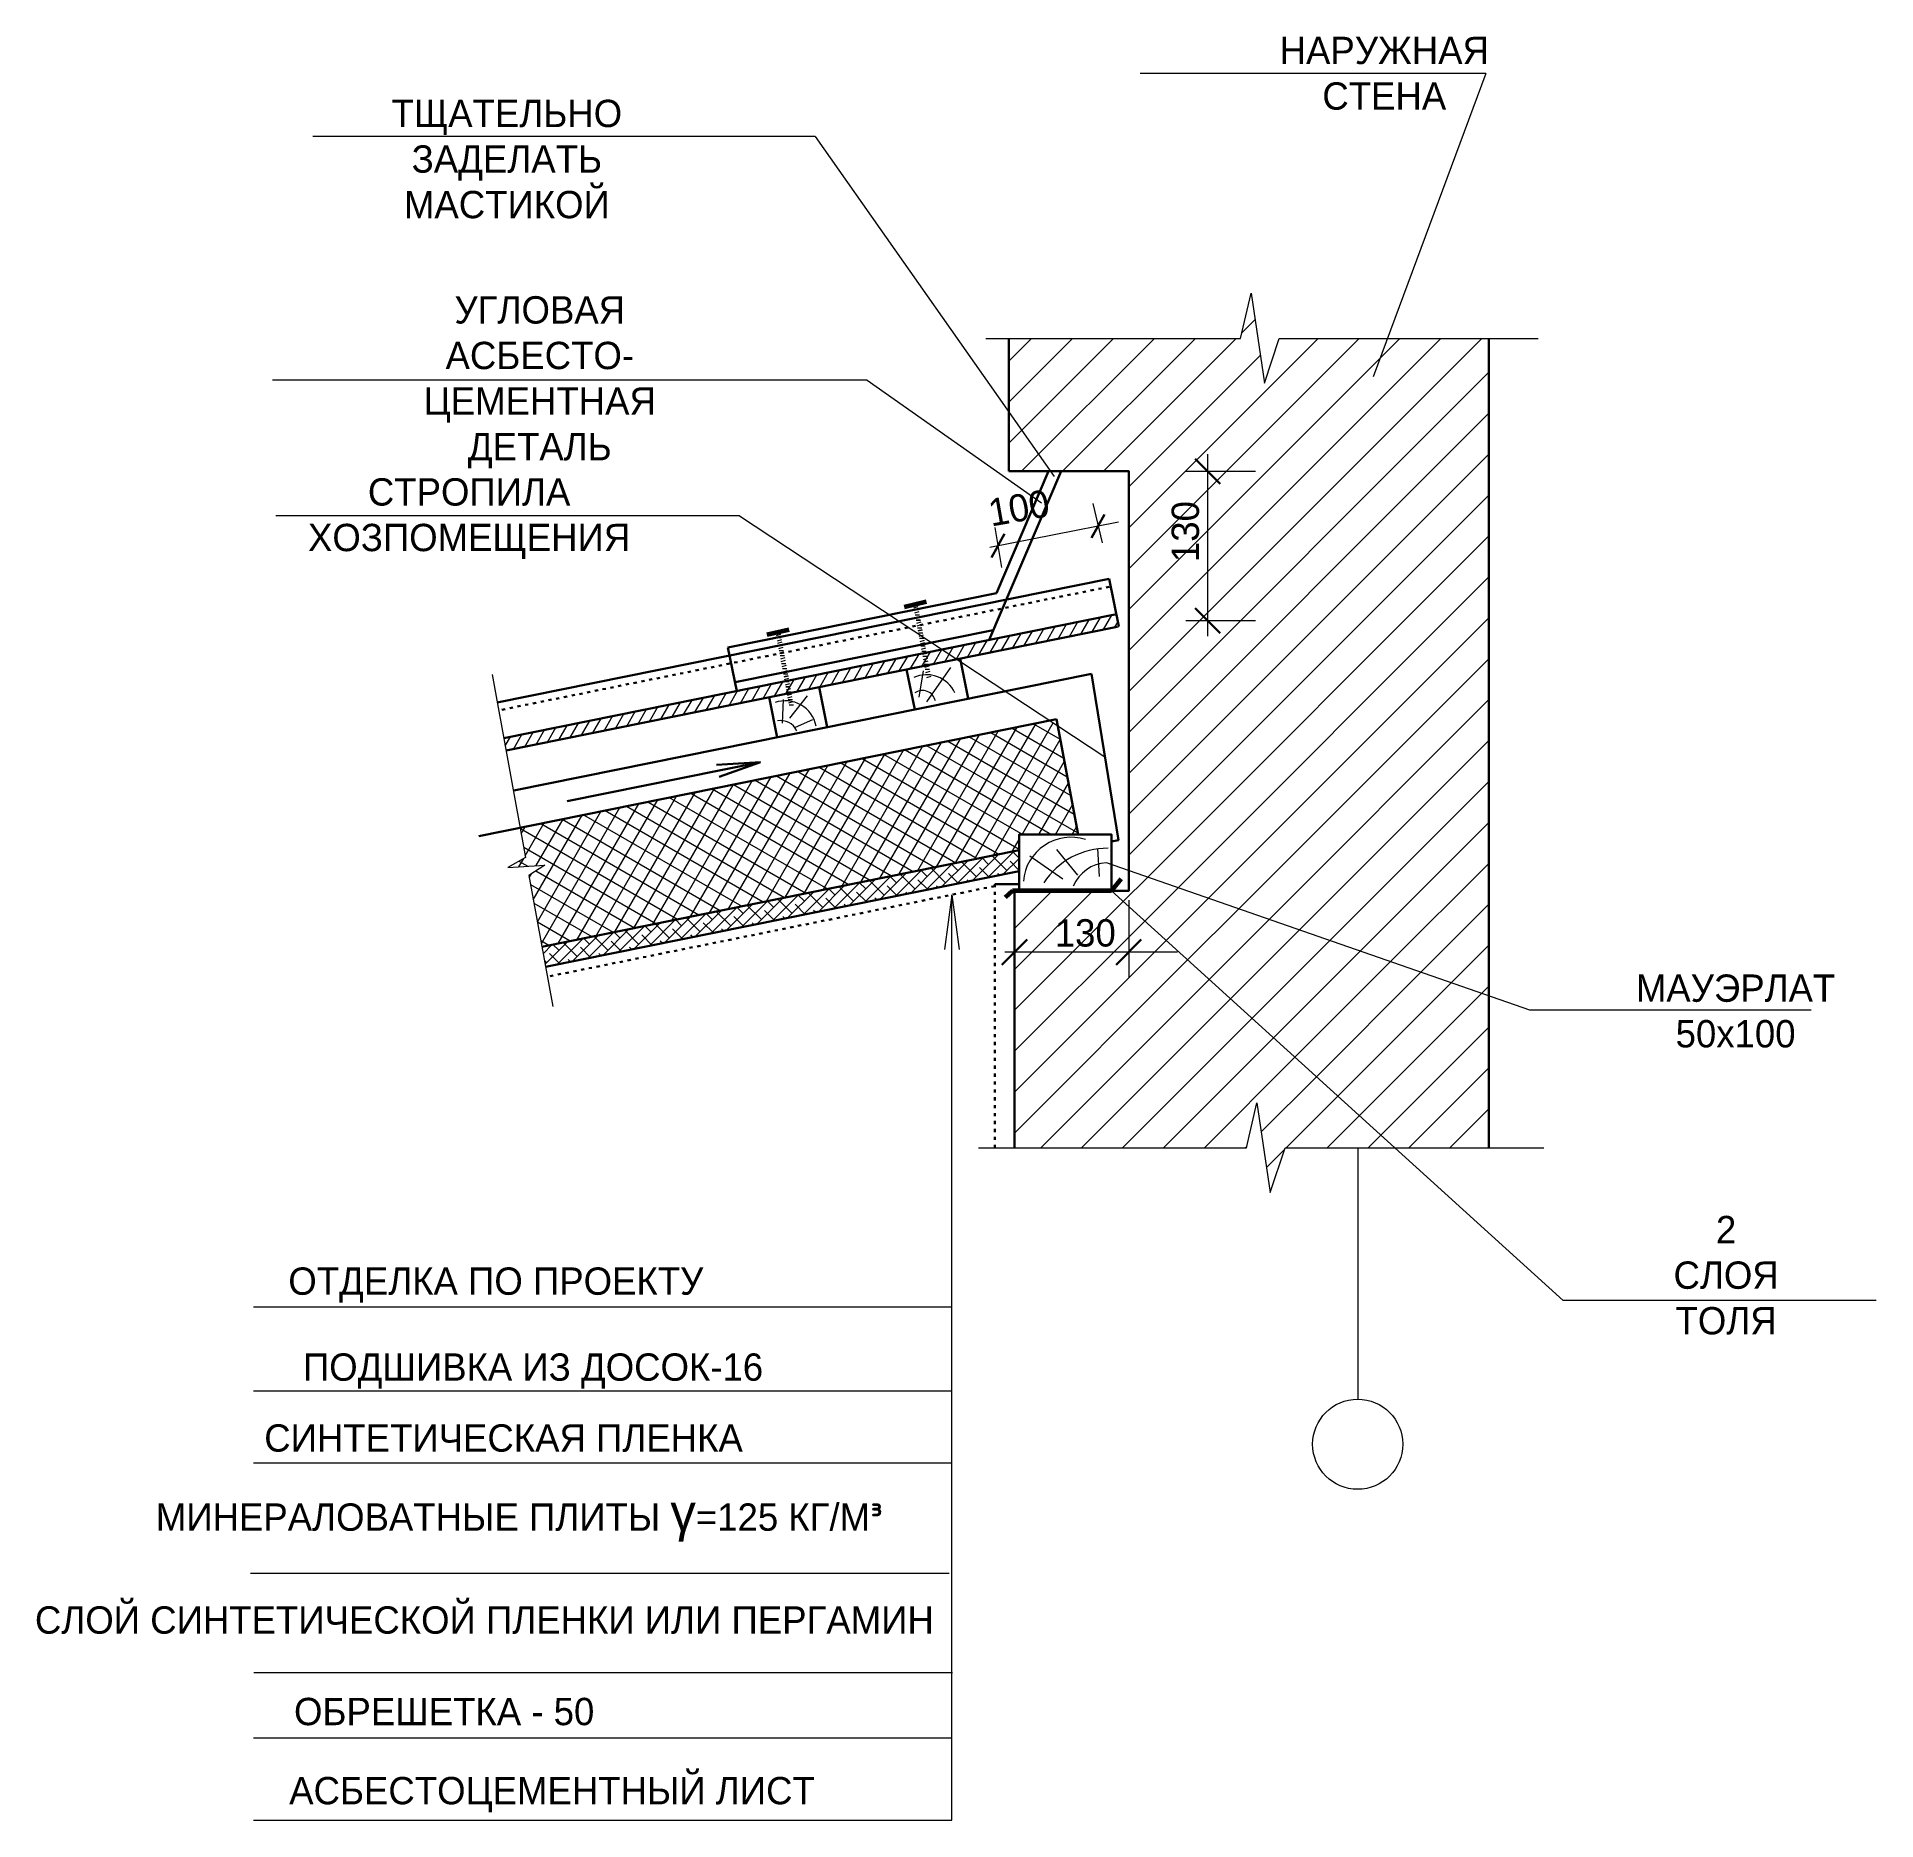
# Model space of a CAD drawing. Header units: millimetres. Extents: x -69913 to 106360, y -63759 to 35456.
# Drawn here: x -69913 to -67818, y -9314 to -7283 of the extents above; entities that cross this region are included whole.
import ezdxf

# ---------------------------------------------------------------- set-up
doc = ezdxf.new("R2010")
doc.units = ezdxf.units.MM
doc.header["$MEASUREMENT"] = 0
doc.linetypes.add('ACAD_ISO03W100', pattern=[30, 12, -18])
doc.layers.add('стропила', color=7, linetype='Continuous')
pattern_1 = [(45, (-72017.03, -9791.915), (-23.30416, 23.30416), [])]

msp = doc.modelspace()

# ---------------------------------------------------------------- texts
at = {"color": 7}
for s, width, insert, char_height, attachment_point in [('НАРУЖНАЯ\\PСТЕНА', 37.179, (-68378.3, -7325), 31.14, 5), ('ТЩАТЕЛЬНО\\PЗАДЕЛАТЬ\\PМАСТИКОЙ', 37.179, (-69377.6, -7422.7), 31.14, 5), ('УГЛОВАЯ АСБЕСТО-\\PЦЕМЕНТНАЯ ДЕТАЛЬ', 43.168, (-69340.1, -7676.7), 31.141, 5), ('СТРОПИЛА ХОЗПОМЕЩЕНИЯ', 37.179, (-69420.6, -7832.1), 31.141, 5), ('130', 37.179, (-68753.6, -8304.1), 31.14, 4), ('МАУЭРЛАТ\\P50х100', 37.179, (-67978.2, -8393), 31.14, 5), ('2 СЛОЯ ТОЛЯ', 37.179, (-67989, -8693.9), 31.141, 5), ('ОТДЕЛКА ПО ПРОЕКТУ', 1066.244, (-69390.2, -8705), 31.141, 5), ('ПОДШИВКА ИЗ ДОСОК-16', 1288.848, (-69347.8, -8802.9), 31.141, 5), ('СИНТЕТИЧЕСКАЯ ПЛЕНКА', 1022.011, (-69381.4, -8879.4), 31.141, 5), ('МИНЕРАЛОВАТНЫЕ ПЛИТЫ {\\fArial|b0|i0|c204|p34;\\H1.3333x;\\C256;γ\\Ftxt|c204;\\H0.75x;=125 КГ/М\\fISOCPEUR|b0|i0|c204|p34;³}', 1250.628, (-69363.2, -8970.3), 31.1405, 5), ('СЛОЙ СИНТЕТИЧЕСКОЙ ПЛЕНКИ ИЛИ ПЕРГАМИН', 1356.323, (-69403.2, -9086.7), 31.141, 5), ('ОБРЕШЕТКА - 50', 1237.133, (-69449, -9190.9), 31.141, 5), ('АСБЕСТОЦЕМЕНТНЫЙ ЛИСТ', 1189.618, (-69326.2, -9285.3), 31.141, 5)]:
    msp.add_mtext_dynamic_manual_height_columns(s, width=width, gutter_width=250, heights=[0], dxfattribs=dict(at, insert=insert, char_height=char_height, attachment_point=attachment_point))
at = {"color": 7, "char_height": 31.14}
for s, insert, attachment_point, rotation in [('100', (-68828.7, -7826), 4, 9.9105), ('130', (-68604.7, -7846.8), 5, 90)]:
    msp.add_mtext_dynamic_manual_height_columns(s, width=37.179, gutter_width=250, heights=[0], dxfattribs=dict(at, insert=insert, attachment_point=attachment_point, rotation=rotation))

# ---------------------------------------------------------------- hatches: boundary and pattern name
at = {"layer": 'стропила', "lineweight": 15}
h = msp.add_hatch(dxfattribs=at)
h.set_pattern_fill('ANSI31', scale=10.380176)
h.set_pattern_definition(pattern_1)
h.paths.add_polyline_path([(-68514.8, -7677.6), (-68529.8, -7575.4), (-68541.9, -7626.8), (-68805.9, -7626.8), (-68805.9, -7710.3), (-68758.3, -7778), (-68669.4, -7778), (-68669.4, -8232.8), (-68259.2, -8375.6), (-68259.2, -7626.8), (-68497.9, -7626.8)])
h.paths.add_polyline_path([(-68805.9, -7778), (-68758.3, -7778), (-68805.9, -7710.3)], flags=17)
h.paths.add_polyline_path([(-68669.4, -8232.8), (-68669.4, -8256.1), (-68688.9, -8256.1), (-68366.2, -8548.7), (-68259.2, -8548.7), (-68259.2, -8375.6)], flags=17)
h.paths.add_polyline_path([(-68535.3, -8548.7), (-68523.3, -8497.3), (-68508.3, -8599.5), (-68491.3, -8548.7), (-68259.2, -8548.7), (-68259.2, -8375.6), (-68669.4, -8232.8), (-68669.4, -8256.1), (-68799.4, -8256.1), (-68799.4, -8548.7)])
h.paths.add_polyline_path([(-68669.4, -8273.8), (-68669.4, -8325.8), (-68799.4, -8325.8), (-68799.4, -8548.7), (-68535.3, -8548.7), (-68523.3, -8497.3), (-68508.3, -8599.5), (-68491.3, -8548.7), (-68366.2, -8548.7)], flags=16)
h.paths.add_polyline_path([(-68669.4, -8273.8), (-68688.9, -8256.1), (-68794.2, -8256.1), (-68799.4, -8256.1), (-68799.4, -8325.8), (-68669.4, -8325.8)], flags=16)
h.paths.add_polyline_path([(-68581.4, -7873.2), (-68581.4, -7790.1), (-68628.1, -7790.1), (-68628.1, -7873.2)], flags=24)
h.paths.add_polyline_path([(-68761.4, -8327.4), (-68678.4, -8327.4), (-68678.4, -8280.7), (-68761.4, -8280.7)], flags=24)
h = msp.add_hatch(dxfattribs=at)
h.set_pattern_fill('ANSI31', scale=3.114053, angle=15)
h.set_pattern_definition([(60, (-72017.03, -9791.915), (-8.562495, 4.943559), [])])
h.paths.add_polyline_path([(-69381.1, -8082.1), (-69378.5, -8096.2), (-69055.8, -8030.9), (-69058.4, -8016.8)])
h.paths.add_polyline_path([(-69058.4, -8016.8), (-69055.8, -8030.9), (-68899.3, -7999.2), (-68901.9, -7985.1)])
h.paths.add_polyline_path([(-68901.9, -7985.1), (-68899.3, -7999.2), (-68865.1, -7992.2), (-68882, -7981.1)])
h.paths.add_polyline_path([(-68882, -7981.1), (-68865.1, -7992.2), (-68682.4, -7955.3), (-68680.6, -7954.9), (-68683.4, -7940.9)])
h = msp.add_hatch(dxfattribs=at)
h.set_pattern_fill('ANSI37', scale=5.190088, angle=15)
h.set_pattern_definition([(60, (-72017.03, -9791.915), (-14.270825, 8.239264), []), (150, (-72017.03, -9791.915), (-8.239264, -14.270825), [])])
h.paths.add_polyline_path([(-69362.4, -8184.2), (-69356.3, -8217.9), (-69376.5, -8229.5), (-69334.2, -8226.6), (-69352.5, -8238.5), (-69337.7, -8319.6), (-68794.2, -8209.5), (-68794.2, -8191.9), (-68727, -8191.9), (-68750.3, -8067.9), (-68759.2, -8062.1)])
h = msp.add_hatch(dxfattribs=at)
h.set_pattern_fill('ANSI38', scale=3.114053)
h.set_pattern_definition([(45, (-72017.03, -9791.915), (-6.991248, 6.991248), []), (135, (-72017.03, -9791.915), (-20.973743, 6.991248), [24.71779, -14.83068])])
h.paths.add_polyline_path([(-69337.7, -8319.6), (-69333.5, -8342.7), (-68794.2, -8233.5), (-68794.2, -8209.5)])
h = msp.add_hatch(dxfattribs=at)
h.set_pattern_fill('ANSI31', scale=10.380176)
h.set_pattern_definition(pattern_1)
h.paths.add_polyline_path([(-68669.4, -8232.8), (-68669.4, -8256.1), (-68688.9, -8256.1), (-68366.2, -8548.7), (-68259.2, -8548.7), (-68259.2, -8375.6)])
h.paths.add_polyline_path([(-68669.4, -8273.8), (-68669.4, -8325.8), (-68799.4, -8325.8), (-68799.4, -8548.7), (-68535.3, -8548.7), (-68523.3, -8497.3), (-68508.3, -8599.5), (-68491.3, -8548.7), (-68366.2, -8548.7)])
h.paths.add_polyline_path([(-68669.4, -8273.8), (-68688.9, -8256.1), (-68794.2, -8256.1), (-68799.4, -8256.1), (-68799.4, -8325.8), (-68669.4, -8325.8)])
h.paths.add_polyline_path([(-68764.5, -8339.9), (-68689.8, -8339.9), (-68689.8, -8265.1), (-68764.5, -8265.1)], flags=9)

# ---------------------------------------------------------------- linework, layer by layer
at = {"layer": 'стропила', "color": 7, "lineweight": 15}
for p, q in [((-68262.6, -7325.2), (-68656.4, -7325.2)), ((-68262.6, -7325.2), (-68391.1, -7670.4)), ((-69026.3, -7396.9), (-69598.5, -7396.9)), ((-69026.3, -7396.9), (-68754.2, -7783.9)), ((-68541.9, -7626.8), (-68529.8, -7575.4)), ((-68529.8, -7575.4), (-68514.8, -7677.6)), ((-68832, -7626.8), (-68541.9, -7626.8)), ((-68514.8, -7677.6), (-68497.9, -7626.8)), ((-68497.9, -7626.8), (-68203.2, -7626.8)), ((-68967.4, -7674.5), (-69644.5, -7674.5)), ((-68967.4, -7674.5), (-68768.8, -7813.9)), ((-68579.5, -7758.5), (-68579.5, -7966)), ((-68604.4, -7778), (-68524.9, -7778)), ((-69112.7, -7828.9), (-69640.9, -7828.9)), ((-69112.7, -7828.9), (-68696.4, -8103.5)), ((-68710.2, -7815), (-68699.6, -7859.6)), ((-68827.5, -7864.5), (-68681, -7835.9)), ((-68813.8, -7887.9), (-68821.5, -7842)), ((-68604.4, -7948.1), (-68524.9, -7948.1)), ((-68899.2, -8040.8), (-68871.9, -8001.6)), ((-69394.3, -8009.5), (-69356.3, -8217.9)), ((-68907.9, -8035.3), (-68903.1, -8005.4)), ((-69063.7, -8064.9), (-69062.4, -8038)), ((-69055.2, -8059.3), (-69035.1, -8034)), ((-69048.9, -8069.5), (-69029.2, -8061)), ((-68751.5, -8209), (-68727.8, -8238.3)), ((-68705.1, -8207.6), (-68703, -8239.8)), ((-69356.3, -8217.9), (-69376.5, -8229.5)), ((-69376.5, -8229.5), (-69334.2, -8226.6)), ((-69334.2, -8226.6), (-69352.5, -8238.5)), ((-68782, -8216.3), (-68744.5, -8242.4)), ((-68212.7, -8391.8), (-68694.8, -8224)), ((-69352.5, -8238.5), (-69325.3, -8387.9)), ((-68870.7, -8260.5), (-68879, -8322.9)), ((-68870.7, -9314.5), (-68870.7, -8260.5)), ((-68870.7, -8260.5), (-68862.4, -8322.9)), ((-68174.5, -8722.5), (-68688.9, -8256.1)), ((-68669.4, -8266.8), (-68669.4, -8355.1)), ((-68613.8, -8325.8), (-68810.6, -8325.8)), ((-67892.3, -8391.8), (-68212.7, -8391.8)), ((-68535.3, -8548.7), (-68523.3, -8497.3)), ((-68523.3, -8497.3), (-68508.3, -8599.5)), ((-68840.5, -8548.7), (-68535.3, -8548.7)), ((-68508.3, -8599.5), (-68491.3, -8548.7)), ((-68491.3, -8548.7), (-68196.6, -8548.7)), ((-68408.6, -8548.7), (-68408.6, -8835)), ((-69666.3, -8729.9), (-68870.7, -8729.9)), ((-67818.1, -8722.5), (-68174.5, -8722.5)), ((-69666.3, -8825.5), (-68870.7, -8825.5)), ((-69666.3, -8907.5), (-68870.7, -8907.5)), ((-69669.6, -9033.1), (-68874, -9033.1)), ((-69665.7, -9146.3), (-68870, -9146.3)), ((-69666.3, -9220.8), (-68870.7, -9220.8)), ((-69666.3, -9314.5), (-68870.7, -9314.5))]:
    msp.add_line(p, q, dxfattribs=at)
at = {"layer": 'стропила', "color": 7, "lineweight": 30}
for p, q in [((-68259.2, -8548.7), (-68259.2, -7626.8)), ((-68593.8, -7763.8), (-68565.3, -7792.3)), ((-68828.5, -7970.3), (-68746.3, -7778)), ((-68820.1, -7917.1), (-68760.6, -7778)), ((-68697, -7827.5), (-68704.1, -7840.4)), ((-68810.9, -7849.4), (-68818.1, -7862.3)), ((-68704.5, -7841.1), (-68711.7, -7854.1)), ((-68818.4, -7863.4), (-68825.6, -7876.3)), ((-68691.6, -7900.5), (-69388.5, -8041.6)), ((-68820.1, -7917.1), (-69125.8, -7978.9)), ((-68691.6, -7900.5), (-68680.6, -7954.9)), ((-68593.8, -7933.9), (-68565.3, -7962.4)), ((-68685.2, -7941.3), (-69381.1, -8082.1)), ((-68682.4, -7955.3), (-69378.5, -8096.2)), ((-68823.7, -7959), (-69117.7, -8018.5)), ((-69125.8, -7978.9), (-69115.7, -8028.4)), ((-68852.2, -8037.1), (-68861.4, -7991.5)), ((-68711.8, -8008.7), (-69369.6, -8141.9)), ((-68913.1, -8049.5), (-68922.3, -8003.8)), ((-68711.8, -8008.7), (-68681, -8198.3)), ((-69069.6, -8081.2), (-69078.8, -8035.5)), ((-69012.9, -8069.7), (-69022.1, -8024)), ((-68751.7, -8060.6), (-69409.5, -8193.8)), ((-68751.7, -8060.6), (-68727, -8191.9)), ((-69309.1, -8153.8), (-69088.7, -8109.5)), ((-69088.7, -8109.5), (-69138.8, -8112.3)), ((-69088.7, -8109.5), (-69136, -8126.3)), ((-68794.2, -8209.5), (-69337.7, -8319.6)), ((-68681, -8198.3), (-68688.9, -8199.9)), ((-68794.2, -8233.5), (-69333.5, -8342.7)), ((-68822, -8248.3), (-68794.2, -8248.3)), ((-68813.7, -8340.1), (-68785.2, -8311.6)), ((-68683.7, -8340.1), (-68655.2, -8311.6))]:
    msp.add_line(p, q, dxfattribs=at)
at = {"layer": 'стропила', "color": 7, "linetype": 'ACAD_ISO03W100', "lineweight": 30, "ltscale": 0.3}
for p, q in [((-68691.6, -7909.7), (-69386.8, -8050.4)), ((-68822, -8250.6), (-69331.5, -8353.8)), ((-68822, -8548.7), (-68822, -8248.3))]:
    msp.add_line(p, q, dxfattribs=at)
at = {"layer": 'стропила', "color": 7, "lineweight": 60}
for p, q in [((-68924.8, -7932.4), (-68899.5, -7926.6)), ((-69081.3, -7964.1), (-69056, -7958.3)), ((-68678, -8242.2), (-68688.9, -8256.1)), ((-68801.9, -8256.1), (-68809.9, -8263.5)), ((-68794.2, -8256.1), (-68801.9, -8256.1)), ((-68688.9, -8256.1), (-68794.2, -8256.1))]:
    msp.add_line(p, q, dxfattribs=at)
at = {"layer": 'стропила', "color": 7, "linetype": 'ACAD_ISO03W100', "lineweight": 60, "ltscale": 0.1}
for p, q in [((-68896.8, -8013.2), (-68912.2, -7929.5)), ((-69053.3, -8044.9), (-69068.7, -7961.2))]:
    msp.add_line(p, q, dxfattribs=at)
at = {"layer": 'стропила', "color": 7, "lineweight": 30}
for points in [[(-68805.9, -7778), (-68805.9, -7626.8), (-68805.9, -7626.8)], [(-68805.9, -7778), (-68669.4, -7778), (-68669.4, -8256.1), (-68799.4, -8256.1), (-68799.4, -8548.7)]]:
    msp.add_lwpolyline(points, dxfattribs=at)
at = {"layer": 'стропила', "color": 7, "lineweight": 15}
msp.add_lwpolyline([(-68882, -7981.1), (-68865.1, -7992.2), (-68682.4, -7955.3), (-68680.6, -7954.9), (-68683.4, -7940.9), (-68882, -7981.1)], dxfattribs=at)
at = {"layer": 'стропила', "color": 7, "lineweight": 30}
msp.add_lwpolyline([(-68688.9, -8256.1), (-68794.2, -8256.1), (-68794.2, -8191.9), (-68688.9, -8191.9)], close=True, dxfattribs=at)
at = {"layer": 'стропила', "color": 7, "lineweight": 15}
msp.add_circle((-68408.6, -8886.3), 51.3, dxfattribs=at)
for centre, radius, start, end in [((-68899.5, -8045.2), 35.3, 24.5037, 114.78), ((-69060.3, -8075), 35.5, 10.777, 109.6074), ((-68904.4, -8043), 15.2, 12.5642, 124.8379), ((-69065.6, -8081.9), 19.9, 24.3884, 101.2803), ((-68735.2, -8249.3), 54.3, 72.1685, 175.5288), ((-68693.5, -8294.2), 86.7, 89.5914, 146.8479), ((-68692.4, -8267.4), 43.5, 93.2497, 157.378)]:
    msp.add_arc(centre, radius, start, end, dxfattribs=at)

msp.set_redraw_order([(e.dxf.handle, doc.entitydb.next_handle()) for e in msp.query("TEXT MTEXT ATTDEF DIMENSION ARC_DIMENSION")])  # texts and dimensions are drawn at this point

doc.saveas('drawing.dxf')
